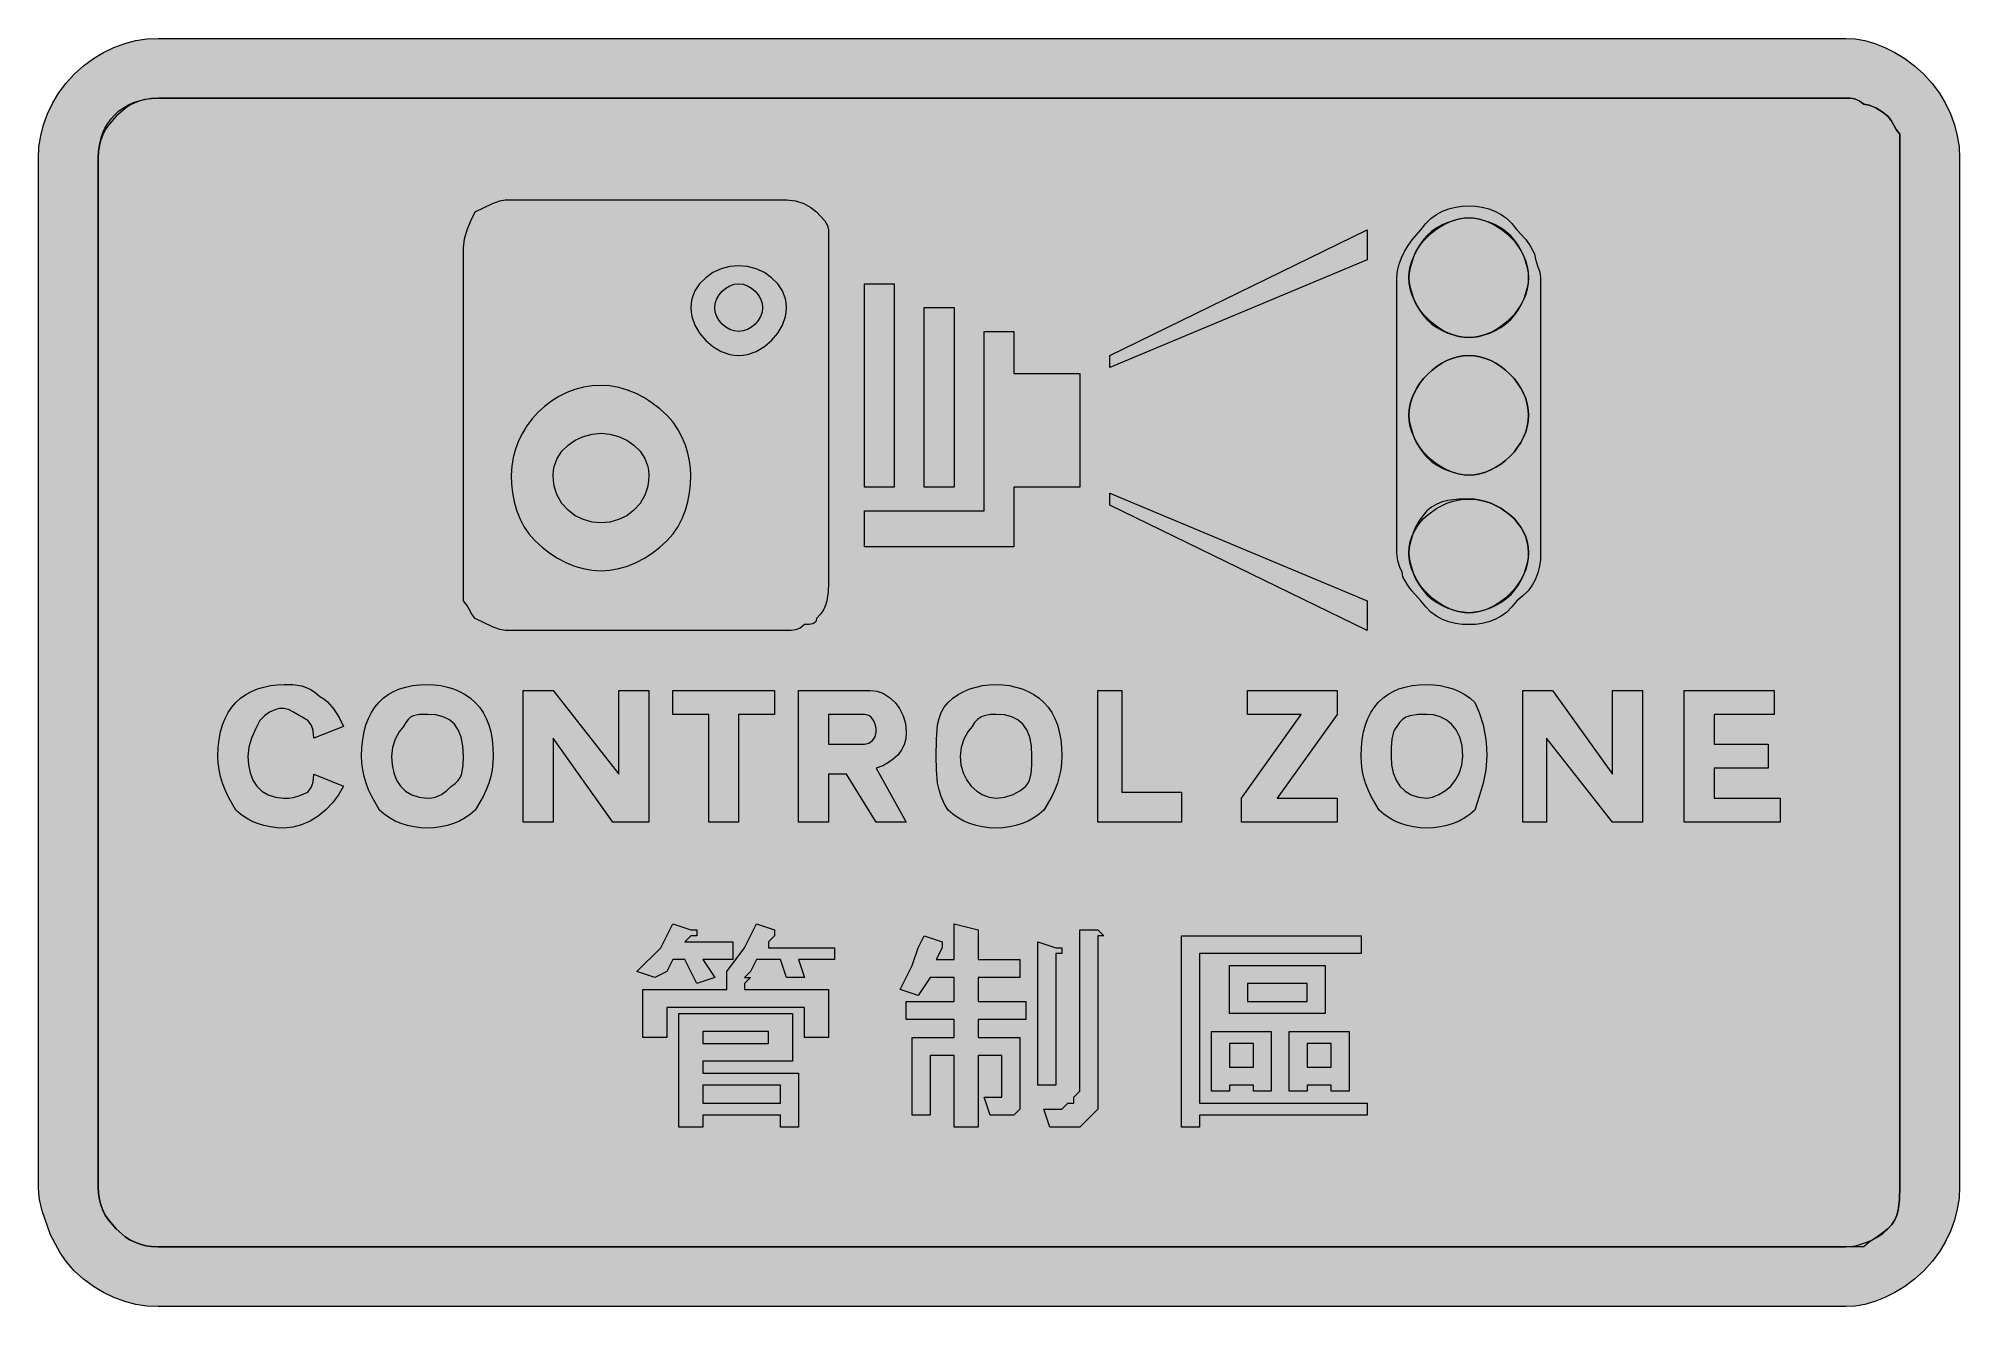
# Model space of a CAD drawing. Header units: metres. Extents: x 90 to 475, y 8 to 262.
import ezdxf

# ---------------------------------------------------------------- set-up
doc = ezdxf.new("R2010")
doc.units = ezdxf.units.M
for name, color, linetype, true_color in [('FILL_BLACK_000000', 7, 'Continuous', 0x000000), ('FILL_LIME_00FF00', 7, 'Continuous', 0x00ff00), ('FILL_RED_FF0000', 7, 'Continuous', 0xff0000), ('FILL_WHITE_FFFFFF', 7, 'Continuous', 0xffffff), ('FILL_YELLOW_FFFF00', 7, 'Continuous', 0xffff00)]:
    doc.layers.add(name, color=color, linetype=linetype, true_color=true_color)

msp = doc.modelspace()

# ---------------------------------------------------------------- hatches: boundary and pattern name
at = {"layer": 'FILL_BLACK_000000', "true_color": 0x000000}
h = msp.add_hatch(color=7, dxfattribs=at)
h.dxf.hatch_style = 1
h.paths.add_polyline_path([(245.16, 228.4), (246.27, 227.52), (247.92, 225.72), (248.46, 224.82), (248.67, 223.92), (248.67, 220.32), (248.67, 153.12), (248.63, 151.32), (248.37, 149.52), (248.08, 148.62), (247.66, 147.72), (247.06, 146.82), (246.27, 145.92), (246.22, 145.52), (246.06, 145.23), (245.52, 144.87), (244.75, 144.74), (243.87, 144.72), (242.97, 144.03), (242.07, 143.67), (241.17, 143.54), (240.27, 143.52), (183.87, 143.52), (182.76, 143.73), (181.32, 144.27), (177.87, 145.92), (177.16, 146.82), (176.67, 147.72), (176.18, 148.62), (175.47, 149.52), (175.47, 153.12), (175.47, 220.32), (175.68, 222.12), (176.22, 223.92), (176.99, 225.72), (177.87, 227.52), (181.32, 229.17), (182.76, 229.71), (183.87, 229.92), (240.27, 229.92), (242.05, 229.71), (243.72, 229.17), (245.16, 228.4)])
h.paths.add_polyline_path([(239.45, 211.66), (238.5, 213.09), (237.27, 214.32), (235.82, 215.33), (234.2, 216.08), (232.46, 216.56), (230.67, 216.72), (228.88, 216.56), (227.15, 216.08), (225.52, 215.33), (224.07, 214.32), (222.84, 213.09), (221.9, 211.66), (221.29, 210.06), (221.13, 209.21), (221.07, 208.32), (221.13, 207.42), (221.29, 206.53), (221.9, 204.79), (222.84, 203.17), (224.07, 201.72), (225.52, 200.49), (227.15, 199.54), (228.88, 198.94), (229.77, 198.78), (230.67, 198.72), (231.57, 198.78), (232.46, 198.94), (234.2, 199.54), (235.82, 200.49), (237.27, 201.72), (238.5, 203.17), (239.45, 204.79), (240.05, 206.53), (240.21, 207.42), (240.27, 208.32), (240.21, 209.21), (240.05, 210.06), (239.45, 211.66)], flags=16)
h.paths.add_polyline_path([(220.83, 177.61), (220.5, 179.15), (220.02, 180.72), (219.37, 182.29), (218.54, 183.83), (217.51, 185.32), (216.27, 186.72), (214.87, 188.01), (213.36, 189.18), (211.78, 190.2), (210.12, 191.07), (208.41, 191.77), (206.65, 192.29), (204.87, 192.61), (203.07, 192.72), (201.29, 192.62), (199.54, 192.34), (197.84, 191.88), (196.21, 191.26), (194.64, 190.48), (193.16, 189.56), (191.76, 188.5), (190.47, 187.32), (189.29, 186.03), (188.23, 184.63), (187.31, 183.15), (186.53, 181.58), (185.91, 179.95), (185.45, 178.25), (185.17, 176.5), (185.07, 174.72), (185.13, 172.92), (185.31, 171.14), (185.64, 169.38), (186.12, 167.67), (186.77, 166.01), (187.6, 164.43), (188.63, 162.92), (189.87, 161.52), (191.27, 160.23), (192.78, 159.06), (194.36, 158.04), (196.02, 157.17), (197.73, 156.47), (199.49, 155.95), (201.27, 155.63), (203.07, 155.52), (204.87, 155.63), (206.65, 155.95), (208.41, 156.47), (210.12, 157.17), (211.78, 158.04), (213.36, 159.06), (214.87, 160.23), (216.27, 161.52), (217.51, 162.92), (218.54, 164.43), (219.37, 166.01), (220.02, 167.67), (220.5, 169.38), (220.83, 171.14), (221.01, 172.92), (221.07, 174.72), (221.01, 176.12), (220.83, 177.61)], flags=16)
h = msp.add_hatch(color=7, dxfattribs=at)
h.dxf.hatch_style = 1
h.paths.add_polyline_path([(364.17, 219.57), (364.9, 220.78), (365.71, 221.91), (367.47, 223.92), (368.42, 225.16), (369.48, 226.19), (370.61, 227.02), (371.82, 227.67), (373.08, 228.15), (374.39, 228.48), (375.72, 228.66), (377.07, 228.72), (378.42, 228.66), (379.75, 228.48), (381.06, 228.15), (382.32, 227.67), (383.53, 227.02), (384.66, 226.19), (385.72, 225.16), (386.67, 223.92), (388.47, 221.97), (389.37, 220.71), (390.27, 219.12), (390.46, 218.03), (390.87, 216.72), (391.28, 215.41), (391.47, 214.32), (391.47, 159.12), (391.41, 157.77), (391.23, 156.44), (390.9, 155.13), (390.42, 153.87), (389.77, 152.66), (388.94, 151.53), (387.91, 150.47), (386.67, 149.52), (385.72, 148.28), (384.66, 147.25), (383.53, 146.42), (382.32, 145.77), (381.06, 145.29), (379.75, 144.96), (378.42, 144.78), (377.07, 144.72), (375.72, 144.78), (374.39, 144.96), (373.08, 145.29), (371.82, 145.77), (370.61, 146.42), (369.48, 147.25), (368.42, 148.28), (367.47, 149.52), (365.67, 151.47), (364.77, 152.73), (363.87, 154.32), (363.68, 155.24), (363.27, 156.27), (362.86, 157.53), (362.67, 159.12), (362.67, 214.32), (362.78, 215.67), (363.08, 217), (363.56, 218.31), (364.17, 219.57)])
h.paths.add_polyline_path([(387.66, 219.64), (387.05, 220.73), (386.31, 221.77), (385.47, 222.72), (384.52, 223.56), (383.48, 224.29), (382.39, 224.91), (381.27, 225.42), (379.06, 226.09), (378.02, 226.26), (377.07, 226.32), (376.12, 226.26), (375.08, 226.09), (372.87, 225.42), (371.75, 224.91), (370.66, 224.29), (369.62, 223.56), (368.67, 222.72), (367.83, 221.77), (367.1, 220.73), (366.48, 219.64), (365.97, 218.52), (365.3, 216.31), (365.13, 215.27), (365.07, 214.32), (365.13, 213.37), (365.3, 212.33), (365.97, 210.12), (366.48, 209), (367.1, 207.91), (367.83, 206.87), (368.67, 205.92), (369.62, 205.08), (370.66, 204.34), (371.75, 203.73), (372.87, 203.22), (375.08, 202.54), (376.12, 202.38), (377.07, 202.32), (378.02, 202.38), (379.06, 202.54), (381.27, 203.22), (382.39, 203.73), (383.48, 204.34), (384.52, 205.08), (385.47, 205.92), (386.31, 206.87), (387.05, 207.91), (387.66, 209), (388.17, 210.12), (388.85, 212.33), (389.01, 213.37), (389.07, 214.32), (389.01, 215.27), (388.85, 216.31), (388.17, 218.52), (387.66, 219.64)], flags=16)
h.paths.add_polyline_path([(388.48, 190.06), (388.04, 191.13), (387.5, 192.16), (386.86, 193.15), (386.13, 194.09), (385.32, 194.97), (384.44, 195.78), (383.5, 196.51), (382.51, 197.15), (381.48, 197.69), (380.41, 198.13), (379.31, 198.45), (378.19, 198.65), (377.07, 198.72), (375.95, 198.65), (374.83, 198.45), (373.73, 198.13), (372.66, 197.69), (371.63, 197.15), (370.64, 196.51), (369.7, 195.78), (368.82, 194.97), (368.01, 194.09), (367.28, 193.15), (366.64, 192.16), (366.1, 191.13), (365.66, 190.06), (365.34, 188.96), (365.14, 187.84), (365.07, 186.72), (365.13, 185.77), (365.3, 184.73), (365.97, 182.52), (366.48, 181.4), (367.1, 180.31), (367.83, 179.27), (368.67, 178.32), (369.62, 177.48), (370.66, 176.74), (371.75, 176.13), (372.87, 175.62), (375.08, 174.94), (376.12, 174.78), (377.07, 174.72), (378.19, 174.79), (379.31, 174.99), (380.41, 175.31), (381.48, 175.75), (382.51, 176.29), (383.5, 176.93), (384.44, 177.66), (385.32, 178.47), (386.13, 179.35), (386.86, 180.29), (387.5, 181.28), (388.04, 182.31), (388.48, 183.38), (388.8, 184.48), (389, 185.6), (389.07, 186.72), (389, 187.84), (388.8, 188.96), (388.48, 190.06)], flags=16)
h.paths.add_polyline_path([(388.8, 161.31), (388.48, 162.34), (388.04, 163.34), (387.5, 164.28), (386.86, 165.17), (386.13, 166), (385.32, 166.77), (383.5, 168.08), (381.48, 169.08), (380.41, 169.44), (379.31, 169.7), (378.19, 169.86), (377.07, 169.92), (375.08, 169.88), (372.87, 169.62), (371.75, 169.33), (370.66, 168.91), (369.62, 168.31), (368.67, 167.52), (367.83, 166.57), (367.1, 165.53), (366.48, 164.44), (365.97, 163.32), (365.3, 161.11), (365.13, 160.07), (365.07, 159.12), (365.13, 158.17), (365.3, 157.13), (365.97, 154.92), (366.48, 153.8), (367.1, 152.71), (367.83, 151.67), (368.67, 150.72), (369.62, 149.88), (370.66, 149.14), (371.75, 148.53), (372.87, 148.02), (375.08, 147.34), (376.12, 147.18), (377.07, 147.12), (378.02, 147.18), (379.06, 147.34), (381.27, 148.02), (382.39, 148.53), (383.48, 149.14), (384.52, 149.88), (385.47, 150.72), (386.31, 151.67), (387.05, 152.71), (387.66, 153.8), (388.17, 154.92), (388.85, 157.13), (389.01, 158.17), (389.07, 159.12), (389, 160.23), (388.8, 161.31)], flags=16)
h = msp.add_hatch(color=7, dxfattribs=at)
h.dxf.hatch_style = 1
h.paths.add_polyline_path([(305.07, 196.32), (305.07, 198.72), (356.67, 223.92), (356.67, 217.92), (305.07, 196.32)])
h = msp.add_hatch(color=7, dxfattribs=at)
h.dxf.hatch_style = 1
h.paths.add_polyline_path([(235.36, 207.42), (235.06, 206.56), (234.58, 205.75), (233.97, 205.02), (233.24, 204.41), (232.43, 203.93), (231.57, 203.63), (230.67, 203.52), (229.77, 203.63), (228.91, 203.93), (228.1, 204.41), (227.37, 205.02), (226.76, 205.75), (226.28, 206.56), (225.98, 207.42), (225.87, 208.32), (225.98, 209.22), (226.28, 210.08), (226.76, 210.89), (227.37, 211.62), (228.1, 212.23), (228.91, 212.71), (229.77, 213.01), (230.67, 213.12), (231.57, 213.01), (232.43, 212.71), (233.24, 212.23), (233.97, 211.62), (234.58, 210.89), (235.06, 210.08), (235.36, 209.22), (235.47, 208.32), (235.36, 207.42)])
h = msp.add_hatch(color=7, dxfattribs=at)
h.dxf.hatch_style = 1
h.paths.add_polyline_path([(261.87, 172.32), (255.87, 172.32), (255.87, 213.12), (261.87, 213.12), (261.87, 172.32)])
h = msp.add_hatch(color=7, dxfattribs=at)
h.dxf.hatch_style = 1
h.paths.add_polyline_path([(273.87, 172.32), (267.87, 172.32), (267.87, 208.32), (273.87, 208.32), (273.87, 172.32)])
h = msp.add_hatch(color=7, dxfattribs=at)
h.dxf.hatch_style = 1
h.paths.add_polyline_path([(285.87, 203.52), (285.87, 195.12), (299.07, 195.12), (299.07, 172.32), (285.87, 172.32), (285.87, 160.32), (255.87, 160.32), (255.87, 167.52), (279.87, 167.52), (279.87, 203.52), (285.87, 203.52)])
h = msp.add_hatch(color=7, dxfattribs=at)
h.dxf.hatch_style = 1
h.paths.add_polyline_path([(212.61, 173.62), (212.45, 172.58), (212.2, 171.61), (211.85, 170.69), (210.9, 169.05), (209.67, 167.67), (208.22, 166.58), (206.6, 165.78), (204.86, 165.29), (203.07, 165.12), (201.28, 165.29), (199.55, 165.78), (197.92, 166.58), (196.47, 167.67), (195.24, 169.05), (194.3, 170.69), (193.94, 171.61), (193.69, 172.58), (193.53, 173.62), (193.47, 174.72), (193.53, 175.61), (193.69, 176.46), (194.3, 178.06), (195.24, 179.49), (196.47, 180.72), (197.92, 181.73), (199.55, 182.48), (201.28, 182.96), (203.07, 183.12), (204.86, 182.96), (206.6, 182.48), (208.22, 181.73), (209.67, 180.72), (210.9, 179.49), (211.85, 178.06), (212.45, 176.46), (212.61, 175.61), (212.67, 174.72), (212.61, 173.62)])
h = msp.add_hatch(color=7, dxfattribs=at)
h.dxf.hatch_style = 1
h.paths.add_polyline_path([(356.67, 143.52), (305.07, 168.72), (305.07, 171.12), (356.67, 149.52), (356.67, 143.52)])
h = msp.add_hatch(color=7, dxfattribs=at)
h.dxf.hatch_style = 1
h.paths.add_polyline_path([(150.46, 110.58), (149.26, 108.98), (147.88, 107.55), (146.37, 106.32), (144.74, 105.31), (143.03, 104.56), (141.27, 104.08), (139.47, 103.92), (138.12, 103.98), (136.79, 104.14), (135.48, 104.43), (134.22, 104.82), (133.01, 105.33), (131.88, 105.94), (130.82, 106.68), (129.87, 107.52), (128.3, 110.22), (127.68, 111.57), (127.17, 112.92), (126.78, 114.27), (126.5, 115.62), (126.33, 116.97), (126.27, 118.32), (126.33, 120.06), (126.5, 121.69), (126.78, 123.21), (127.17, 124.62), (127.68, 125.91), (128.3, 127.09), (129.03, 128.16), (129.87, 129.12), (130.82, 129.96), (131.88, 130.69), (133.01, 131.31), (134.22, 131.82), (135.48, 132.21), (136.79, 132.49), (138.12, 132.66), (139.47, 132.72), (141.27, 132.68), (143.07, 132.42), (143.97, 132.13), (144.87, 131.71), (145.77, 131.11), (146.67, 130.32), (147.52, 129.82), (148.26, 129.21), (149.52, 127.77), (150.55, 126.1), (151.47, 124.32), (145.47, 121.92), (145.45, 122.82), (145.32, 123.72), (144.96, 124.62), (144.27, 125.52), (141.42, 127.17), (140.39, 127.71), (139.47, 127.92), (138.62, 127.87), (137.88, 127.71), (136.62, 127.17), (135.59, 126.4), (134.67, 125.52), (133.79, 123.72), (133.02, 121.92), (132.48, 120.12), (132.27, 118.32), (132.38, 116.58), (132.72, 114.98), (133.28, 113.55), (134.07, 112.32), (135.08, 111.31), (136.32, 110.56), (137.78, 110.08), (139.47, 109.92), (140.39, 109.94), (141.42, 110.07), (142.68, 110.43), (144.27, 111.12), (144.96, 112.02), (145.32, 112.92), (145.45, 113.82), (145.47, 114.72), (151.47, 112.32), (150.46, 110.58)])
h = msp.add_hatch(color=7, dxfattribs=at)
h.dxf.hatch_style = 1
h.paths.add_polyline_path([(170.95, 132.49), (172.26, 132.21), (173.52, 131.82), (174.73, 131.31), (175.86, 130.69), (176.92, 129.96), (177.87, 129.12), (178.71, 128.16), (179.45, 127.09), (180.06, 125.91), (180.57, 124.62), (180.96, 123.21), (181.25, 121.69), (181.41, 120.06), (181.47, 118.32), (181.41, 116.97), (181.25, 115.62), (180.96, 114.27), (180.57, 112.92), (180.06, 111.57), (179.45, 110.22), (177.87, 107.52), (176.92, 106.68), (175.86, 105.94), (174.73, 105.33), (173.52, 104.82), (172.26, 104.43), (170.95, 104.14), (169.62, 103.98), (168.27, 103.92), (166.92, 103.98), (165.59, 104.14), (164.28, 104.43), (163.02, 104.82), (161.81, 105.33), (160.68, 105.94), (159.62, 106.68), (158.67, 107.52), (157.1, 110.22), (156.48, 111.57), (155.97, 112.92), (155.58, 114.27), (155.3, 115.62), (155.13, 116.97), (155.07, 118.32), (155.13, 120.06), (155.29, 121.69), (155.57, 123.21), (155.95, 124.62), (156.44, 125.91), (157.03, 127.09), (157.73, 128.16), (158.52, 129.12), (159.41, 129.96), (160.4, 130.69), (161.49, 131.31), (162.66, 131.82), (163.93, 132.21), (165.29, 132.49), (166.74, 132.66), (168.27, 132.72), (169.62, 132.66), (170.95, 132.49)])
h.paths.add_polyline_path([(175.02, 122.16), (174.46, 123.61), (173.67, 124.77), (172.66, 125.64), (171.42, 126.25), (169.96, 126.61), (168.27, 126.72), (166.68, 126.68), (165.42, 126.42), (164.88, 126.13), (164.39, 125.71), (163.92, 125.11), (163.47, 124.32), (162.59, 123.21), (161.82, 121.77), (161.28, 120.1), (161.07, 118.32), (161.18, 116.58), (161.52, 114.98), (162.08, 113.55), (162.87, 112.32), (163.88, 111.31), (165.12, 110.56), (166.58, 110.08), (168.27, 109.92), (169.12, 109.97), (169.86, 110.13), (171.12, 110.67), (172.15, 111.44), (173.07, 112.32), (173.86, 112.82), (174.46, 113.43), (174.88, 114.11), (175.17, 114.87), (175.43, 116.54), (175.47, 118.32), (175.36, 120.4), (175.02, 122.16)], flags=16)
h = msp.add_hatch(color=7, dxfattribs=at)
h.dxf.hatch_style = 1
h.paths.add_polyline_path([(206.67, 131.52), (212.67, 131.52), (212.67, 105.12), (205.47, 105.12), (193.47, 121.92), (193.47, 105.12), (187.47, 105.12), (187.47, 131.52), (193.47, 131.52), (206.67, 114.72), (206.67, 131.52)])
h = msp.add_hatch(color=7, dxfattribs=at)
h.dxf.hatch_style = 1
h.paths.add_polyline_path([(230.67, 105.12), (224.67, 105.12), (224.67, 126.72), (217.47, 126.72), (217.47, 131.52), (237.87, 131.52), (237.87, 126.72), (230.67, 126.72), (230.67, 105.12)])
h = msp.add_hatch(color=7, dxfattribs=at)
h.dxf.hatch_style = 1
h.paths.add_polyline_path([(258.27, 105.12), (252.27, 114.72), (248.67, 114.72), (248.67, 105.12), (242.67, 105.12), (242.67, 131.52), (257.07, 131.52), (258.41, 131.36), (259.71, 130.88), (260.93, 130.13), (262.02, 129.12), (262.94, 127.89), (263.65, 126.46), (264.11, 124.86), (264.27, 123.12), (264.16, 121.83), (263.84, 120.64), (263.32, 119.58), (262.62, 118.62), (261.75, 117.78), (260.73, 117.04), (259.56, 116.43), (258.27, 115.92), (264.27, 105.12), (258.27, 105.12)])
h.paths.add_polyline_path([(256.75, 120.93), (257.52, 121.47), (258.06, 122.24), (258.27, 123.12), (258.22, 123.96), (258.06, 124.69), (257.83, 125.31), (257.52, 125.82), (257.16, 126.21), (256.75, 126.49), (256.32, 126.66), (255.87, 126.72), (248.67, 126.72), (248.67, 120.72), (255.87, 120.72), (256.75, 120.93)], flags=16)
h = msp.add_hatch(color=7, dxfattribs=at)
h.dxf.hatch_style = 1
h.paths.add_polyline_path([(284.95, 132.49), (286.26, 132.21), (287.52, 131.82), (288.73, 131.31), (289.86, 130.69), (290.92, 129.96), (291.87, 129.12), (292.71, 128.16), (293.45, 127.09), (294.06, 125.91), (294.57, 124.62), (294.96, 123.21), (295.25, 121.69), (295.41, 120.06), (295.47, 118.32), (295.41, 116.97), (295.25, 115.62), (294.96, 114.27), (294.57, 112.92), (294.06, 111.57), (293.45, 110.22), (291.87, 107.52), (290.92, 106.68), (289.86, 105.94), (288.73, 105.33), (287.52, 104.82), (286.26, 104.43), (284.95, 104.14), (283.62, 103.98), (282.27, 103.92), (280.92, 103.98), (279.59, 104.14), (278.28, 104.43), (277.02, 104.82), (275.81, 105.33), (274.68, 105.94), (273.62, 106.68), (272.67, 107.52), (271.88, 108.87), (271.28, 110.22), (270.86, 111.57), (270.57, 112.92), (270.31, 115.62), (270.27, 118.32), (270.31, 121.69), (270.57, 124.62), (270.86, 125.91), (271.28, 127.09), (271.88, 128.16), (272.67, 129.12), (273.62, 129.96), (274.68, 130.69), (275.81, 131.31), (277.02, 131.82), (278.28, 132.21), (279.59, 132.49), (280.92, 132.66), (282.27, 132.72), (283.62, 132.66), (284.95, 132.49)])
h.paths.add_polyline_path([(289.02, 122.16), (288.46, 123.61), (287.67, 124.77), (286.66, 125.64), (285.42, 126.25), (283.96, 126.61), (282.27, 126.72), (281.18, 126.68), (279.87, 126.42), (279.2, 126.13), (278.56, 125.71), (277.97, 125.11), (277.47, 124.32), (276.59, 123.21), (275.82, 121.77), (275.28, 120.1), (275.07, 118.32), (275.23, 116.58), (275.69, 114.98), (276.4, 113.55), (277.32, 112.32), (278.41, 111.31), (279.63, 110.56), (280.93, 110.08), (282.27, 109.92), (284.05, 110.13), (285.72, 110.67), (287.16, 111.44), (288.27, 112.32), (288.67, 112.82), (288.96, 113.43), (289.32, 114.87), (289.45, 116.54), (289.47, 118.32), (289.36, 120.4), (289.02, 122.16)], flags=16)
h = msp.add_hatch(color=7, dxfattribs=at)
h.dxf.hatch_style = 1
h.paths.add_polyline_path([(307.47, 111.12), (319.47, 111.12), (319.47, 105.12), (302.67, 105.12), (302.67, 131.52), (307.47, 131.52), (307.47, 111.12)])
h = msp.add_hatch(color=7, dxfattribs=at)
h.dxf.hatch_style = 1
h.paths.add_polyline_path([(332.67, 126.72), (332.67, 131.52), (350.67, 131.52), (350.67, 126.72), (338.67, 109.92), (350.67, 109.92), (350.67, 105.12), (331.47, 105.12), (331.47, 109.92), (343.47, 126.72), (332.67, 126.72)])
h = msp.add_hatch(color=7, dxfattribs=at)
h.dxf.hatch_style = 1
h.paths.add_polyline_path([(371.35, 132.49), (372.66, 132.21), (373.92, 131.82), (375.13, 131.31), (376.26, 130.69), (377.32, 129.96), (378.27, 129.12), (379.15, 127.09), (379.92, 124.62), (380.46, 121.69), (380.62, 120.06), (380.67, 118.32), (380.46, 115.62), (379.92, 112.92), (379.15, 110.22), (378.27, 107.52), (377.32, 106.68), (376.26, 105.94), (375.13, 105.33), (373.92, 104.82), (372.66, 104.43), (371.35, 104.14), (370.02, 103.98), (368.67, 103.92), (367.32, 103.98), (365.99, 104.14), (364.68, 104.43), (363.42, 104.82), (362.21, 105.33), (361.08, 105.94), (360.02, 106.68), (359.07, 107.52), (357.5, 110.22), (356.88, 111.57), (356.37, 112.92), (355.98, 114.27), (355.7, 115.62), (355.53, 116.97), (355.47, 118.32), (355.53, 120.06), (355.69, 121.69), (355.97, 123.21), (356.35, 124.62), (356.84, 125.91), (357.43, 127.09), (358.13, 128.16), (358.92, 129.12), (359.81, 129.96), (360.8, 130.69), (361.89, 131.31), (363.06, 131.82), (364.33, 132.21), (365.69, 132.49), (367.14, 132.66), (368.67, 132.72), (370.02, 132.66), (371.35, 132.49)])
h.paths.add_polyline_path([(375.25, 122.16), (374.54, 123.61), (373.62, 124.77), (372.53, 125.64), (371.31, 126.25), (370.01, 126.61), (368.67, 126.72), (366.89, 126.68), (365.22, 126.42), (364.46, 126.13), (363.78, 125.71), (363.17, 125.11), (362.67, 124.32), (362.27, 123.82), (361.98, 123.21), (361.62, 121.77), (361.49, 120.1), (361.47, 118.32), (361.58, 116.58), (361.92, 114.98), (362.48, 113.55), (363.27, 112.32), (364.28, 111.31), (365.52, 110.56), (366.98, 110.08), (368.67, 109.92), (369.76, 110.13), (371.07, 110.67), (372.38, 111.44), (373.47, 112.32), (374.35, 113.43), (375.12, 114.87), (375.66, 116.54), (375.87, 118.32), (375.71, 120.4), (375.25, 122.16)], flags=16)
h = msp.add_hatch(color=7, dxfattribs=at)
h.dxf.hatch_style = 1
h.paths.add_polyline_path([(405.87, 131.52), (411.87, 131.52), (411.87, 105.12), (405.87, 105.12), (392.67, 121.92), (392.67, 105.12), (387.87, 105.12), (387.87, 131.52), (393.87, 131.52), (405.87, 114.72), (405.87, 131.52)])
h = msp.add_hatch(color=7, dxfattribs=at)
h.dxf.hatch_style = 1
h.paths.add_polyline_path([(426.27, 109.92), (439.47, 109.92), (439.47, 105.12), (420.27, 105.12), (420.27, 131.52), (438.27, 131.52), (438.27, 126.72), (426.27, 126.72), (426.27, 120.72), (437.07, 120.72), (437.07, 115.92), (426.27, 115.92), (426.27, 109.92)])
h = msp.add_hatch(color=7, dxfattribs=at)
h.dxf.hatch_style = 1
h.paths.add_polyline_path([(215.07, 79.92), (217.47, 84.72), (221.07, 83.52), (222.27, 83.52), (222.27, 82.32), (221.07, 82.32), (219.87, 81.12), (229.47, 81.12), (229.47, 77.52), (223.47, 77.52), (225.87, 73.92), (222.27, 72.72), (219.87, 77.52), (217.47, 77.52), (216.27, 75.12), (213.87, 73.92), (210.27, 75.12), (215.07, 79.92)])
h = msp.add_hatch(color=7, dxfattribs=at)
h.dxf.hatch_style = 1
h.paths.add_polyline_path([(234.27, 84.72), (237.87, 83.52), (237.87, 82.32), (236.67, 81.12), (236.67, 79.92), (249.87, 79.92), (249.87, 77.52), (242.67, 77.52), (243.87, 73.92), (240.27, 73.92), (239.07, 77.52), (234.27, 77.52), (233.07, 75.12), (231.87, 73.92), (233.07, 73.92), (231.87, 72.72), (231.87, 71.52), (248.67, 71.52), (248.67, 61.92), (243.87, 61.92), (243.87, 67.92), (216.27, 67.92), (216.27, 61.92), (211.47, 61.92), (211.47, 71.52), (228.27, 71.52), (228.27, 75.12), (231.87, 79.92), (234.27, 84.72)])
h = msp.add_hatch(color=7, dxfattribs=at)
h.dxf.hatch_style = 1
h.paths.add_polyline_path([(264.27, 73.92), (265.47, 76.32), (266.67, 79.92), (267.87, 82.32), (271.47, 81.12), (271.47, 79.92), (270.27, 77.52), (273.87, 77.52), (273.87, 84.72), (278.67, 83.52), (278.67, 82.32), (278.67, 77.52), (287.07, 77.52), (287.07, 73.92), (278.67, 73.92), (278.67, 69.12), (288.27, 69.12), (288.27, 65.52), (278.67, 65.52), (278.67, 61.92), (287.07, 61.92), (287.07, 51.12), (287.07, 48.72), (287.07, 47.52), (285.87, 46.32), (284.67, 46.32), (281.07, 46.32), (279.87, 49.92), (282.27, 49.92), (283.47, 49.92), (283.47, 52.32), (283.47, 58.32), (278.67, 58.32), (278.67, 43.92), (273.87, 43.92), (273.87, 58.32), (269.07, 58.32), (269.07, 46.32), (265.47, 46.32), (265.47, 61.92), (273.87, 61.92), (273.87, 65.52), (264.27, 65.52), (264.27, 69.12), (273.87, 69.12), (273.87, 73.92), (269.07, 73.92), (266.67, 70.32), (263.07, 71.52), (264.27, 73.92)])
h = msp.add_hatch(color=7, dxfattribs=at)
h.dxf.hatch_style = 1
h.paths.add_polyline_path([(294.27, 79.92), (295.47, 79.92), (295.47, 78.72), (294.27, 78.72), (294.27, 52.32), (290.67, 52.32), (290.67, 81.12), (294.27, 79.92)])
h = msp.add_hatch(color=7, dxfattribs=at)
h.dxf.hatch_style = 1
h.paths.add_polyline_path([(301.47, 83.52), (302.67, 83.52), (303.87, 82.32), (302.67, 82.32), (302.67, 81.12), (302.67, 49.92), (302.67, 47.52), (301.47, 46.32), (300.27, 45.12), (299.07, 43.92), (293.07, 43.92), (291.87, 47.52), (295.47, 47.52), (296.67, 48.72), (297.87, 48.72), (297.87, 49.92), (299.07, 51.12), (299.07, 83.52), (301.47, 83.52)])
h = msp.add_hatch(color=7, dxfattribs=at)
h.dxf.hatch_style = 1
h.paths.add_polyline_path([(355.47, 82.32), (355.47, 78.72), (323.07, 78.72), (323.07, 48.72), (356.67, 48.72), (356.67, 46.32), (323.07, 46.32), (323.07, 43.92), (319.47, 43.92), (319.47, 82.32), (355.47, 82.32)])
h = msp.add_hatch(color=7, dxfattribs=at)
h.dxf.hatch_style = 1
h.paths.add_polyline_path([(348.27, 66.72), (329.07, 66.72), (329.07, 76.32), (348.27, 76.32), (348.27, 66.72)])
h.paths.add_polyline_path([(344.67, 72.72), (332.67, 72.72), (332.67, 69.12), (344.67, 69.12), (344.67, 72.72)], flags=16)
h = msp.add_hatch(color=7, dxfattribs=at)
h.dxf.hatch_style = 1
h.paths.add_polyline_path([(223.47, 57.12), (223.47, 54.72), (242.67, 54.72), (242.67, 43.92), (239.07, 43.92), (239.07, 46.32), (223.47, 46.32), (223.47, 43.92), (218.67, 43.92), (218.67, 66.72), (241.47, 66.72), (241.47, 57.12), (223.47, 57.12)])
h.paths.add_polyline_path([(223.47, 63.12), (223.47, 60.72), (236.67, 60.72), (236.67, 63.12), (223.47, 63.12)], flags=16)
h.paths.add_polyline_path([(239.07, 52.32), (223.47, 52.32), (223.47, 48.72), (239.07, 48.72), (239.07, 52.32)], flags=16)
h = msp.add_hatch(color=7, dxfattribs=at)
h.dxf.hatch_style = 1
h.paths.add_polyline_path([(337.47, 51.12), (333.87, 51.12), (333.87, 52.32), (329.07, 52.32), (329.07, 51.12), (325.47, 51.12), (325.47, 63.12), (337.47, 63.12), (337.47, 51.12)])
h.paths.add_polyline_path([(333.87, 60.72), (329.07, 60.72), (329.07, 55.92), (333.87, 55.92), (333.87, 60.72)], flags=16)
h = msp.add_hatch(color=7, dxfattribs=at)
h.dxf.hatch_style = 1
h.paths.add_polyline_path([(353.07, 51.12), (349.47, 51.12), (349.47, 52.32), (344.67, 52.32), (344.67, 51.12), (341.07, 51.12), (341.07, 63.12), (353.07, 63.12), (353.07, 51.12)])
h.paths.add_polyline_path([(349.47, 60.72), (344.67, 60.72), (344.67, 55.92), (349.47, 55.92), (349.47, 60.72)], flags=16)
at = {"layer": 'FILL_LIME_00FF00', "true_color": 0x00ff00}
h = msp.add_hatch(color=7, dxfattribs=at)
h.dxf.hatch_style = 1
h.paths.add_polyline_path([(389, 158), (388.8, 156.88), (388.48, 155.78), (388.04, 154.71), (387.5, 153.68), (386.86, 152.69), (386.13, 151.75), (385.32, 150.87), (384.44, 150.06), (383.5, 149.33), (382.51, 148.69), (381.48, 148.15), (380.41, 147.71), (379.31, 147.39), (378.19, 147.19), (377.07, 147.12), (375.95, 147.19), (374.83, 147.39), (373.73, 147.71), (372.66, 148.15), (371.63, 148.69), (370.64, 149.33), (369.7, 150.06), (368.82, 150.87), (368.01, 151.75), (367.28, 152.69), (366.64, 153.68), (366.1, 154.71), (365.66, 155.78), (365.34, 156.88), (365.14, 158), (365.07, 159.12), (365.14, 160.23), (365.34, 161.31), (365.66, 162.34), (366.1, 163.34), (366.64, 164.28), (367.28, 165.17), (368.01, 166), (368.82, 166.77), (370.64, 168.08), (372.66, 169.08), (373.73, 169.44), (374.83, 169.7), (375.95, 169.86), (377.07, 169.92), (378.19, 169.86), (379.31, 169.7), (380.41, 169.44), (381.48, 169.08), (383.5, 168.08), (385.32, 166.77), (386.13, 166), (386.86, 165.17), (387.5, 164.28), (388.04, 163.34), (388.48, 162.34), (388.8, 161.31), (389, 160.23), (389.07, 159.12), (389, 158)])
at = {"layer": 'FILL_RED_FF0000', "true_color": 0xff0000}
h = msp.add_hatch(color=7, dxfattribs=at)
h.dxf.hatch_style = 1
h.paths.add_polyline_path([(456.46, 261.87), (458.45, 261.31), (460.47, 260.52), (462.49, 259.51), (464.48, 258.27), (466.42, 256.81), (468.27, 255.12), (469.96, 253.27), (471.42, 251.31), (472.66, 249.28), (473.67, 247.17), (474.46, 245.01), (475.02, 242.8), (475.36, 240.57), (475.47, 238.32), (475.47, 31.92), (475.36, 29.67), (475.02, 27.44), (474.46, 25.23), (473.67, 23.07), (472.66, 20.96), (471.42, 18.93), (469.96, 16.97), (468.27, 15.12), (466.42, 13.43), (464.48, 11.97), (462.49, 10.73), (460.47, 9.72), (458.45, 8.93), (456.46, 8.37), (454.52, 8.03), (452.67, 7.92), (114.27, 7.92), (112.02, 8.03), (109.79, 8.37), (107.58, 8.93), (105.42, 9.72), (103.31, 10.73), (101.28, 11.97), (99.32, 13.43), (97.47, 15.12), (95.88, 16.92), (94.62, 18.72), (92.67, 22.32), (91.02, 27.12), (90.48, 29.41), (90.32, 30.62), (90.27, 31.92), (90.27, 238.32), (90.38, 240.57), (90.72, 242.8), (91.28, 245.01), (92.07, 247.17), (93.08, 249.28), (94.32, 251.31), (95.78, 253.27), (97.47, 255.12), (99.32, 256.81), (101.28, 258.27), (103.31, 259.51), (105.42, 260.52), (107.58, 261.31), (109.79, 261.87), (112.02, 262.21), (114.27, 262.32), (452.67, 262.32), (454.52, 262.21), (456.46, 261.87)])
h.paths.add_polyline_path([(111.78, 250.09), (110.66, 249.81), (109.62, 249.42), (108.63, 248.91), (107.69, 248.29), (105.87, 246.72), (104.3, 244.9), (103.68, 243.96), (103.17, 242.97), (102.78, 241.93), (102.5, 240.81), (102.33, 239.62), (102.27, 238.32), (102.27, 31.92), (102.33, 30.62), (102.5, 29.43), (102.78, 28.31), (103.17, 27.27), (103.68, 26.28), (104.3, 25.34), (105.87, 23.52), (107.69, 21.94), (108.63, 21.33), (109.62, 20.82), (110.66, 20.43), (111.78, 20.14), (112.97, 19.98), (114.27, 19.92), (452.67, 19.92), (453.62, 19.98), (454.66, 20.14), (456.87, 20.82), (457.99, 21.33), (459.08, 21.94), (460.12, 22.68), (461.07, 23.52), (461.86, 24.42), (462.46, 25.34), (462.88, 26.28), (463.17, 27.27), (463.43, 29.43), (463.47, 31.92), (463.47, 238.32), (463.47, 243.12), (462.76, 244.02), (462.27, 244.92), (461.78, 245.82), (461.07, 246.72), (459.98, 247.6), (458.67, 248.37), (457.36, 248.91), (456.27, 249.12), (455.37, 249.81), (454.47, 250.17), (453.57, 250.3), (452.67, 250.32), (114.27, 250.32), (112.97, 250.26), (111.78, 250.09)], flags=16)
h = msp.add_hatch(color=7, dxfattribs=at)
h.dxf.hatch_style = 1
h.paths.add_polyline_path([(389, 213.2), (388.8, 212.08), (388.48, 210.98), (388.04, 209.91), (387.5, 208.88), (386.86, 207.89), (386.13, 206.95), (385.32, 206.07), (384.44, 205.26), (383.5, 204.53), (382.51, 203.89), (381.48, 203.35), (380.41, 202.91), (379.31, 202.59), (378.19, 202.39), (377.07, 202.32), (375.95, 202.39), (374.83, 202.59), (373.73, 202.91), (372.66, 203.35), (371.63, 203.89), (370.64, 204.53), (369.7, 205.26), (368.82, 206.07), (368.01, 206.95), (367.28, 207.89), (366.64, 208.88), (366.1, 209.91), (365.66, 210.98), (365.34, 212.08), (365.14, 213.2), (365.07, 214.32), (365.14, 215.44), (365.34, 216.56), (365.66, 217.66), (366.1, 218.73), (366.64, 219.76), (367.28, 220.75), (368.01, 221.69), (368.82, 222.57), (369.7, 223.38), (370.64, 224.11), (371.63, 224.75), (372.66, 225.29), (373.73, 225.73), (374.83, 226.05), (375.95, 226.25), (377.07, 226.32), (378.19, 226.25), (379.31, 226.05), (380.41, 225.73), (381.48, 225.29), (382.51, 224.75), (383.5, 224.11), (384.44, 223.38), (385.32, 222.57), (386.13, 221.69), (386.86, 220.75), (387.5, 219.76), (388.04, 218.73), (388.48, 217.66), (388.8, 216.56), (389, 215.44), (389.07, 214.32), (389, 213.2)])
at = {"layer": 'FILL_WHITE_FFFFFF', "true_color": 0xffffff}
h = msp.add_hatch(color=7, dxfattribs=at)
h.dxf.hatch_style = 1
h.paths.add_polyline_path([(452.67, 250.32), (453.57, 250.3), (454.47, 250.17), (455.37, 249.81), (456.27, 249.12), (457.36, 248.91), (458.67, 248.37), (459.98, 247.6), (461.07, 246.72), (461.78, 245.82), (462.27, 244.92), (462.76, 244.02), (463.47, 243.12), (463.47, 238.32), (463.47, 31.92), (463.43, 29.43), (463.17, 27.27), (462.88, 26.28), (462.46, 25.34), (461.86, 24.42), (461.07, 23.52), (459.98, 22.62), (458.67, 21.72), (457.36, 20.82), (456.27, 19.92), (452.67, 19.92), (114.27, 19.92), (112.97, 19.98), (111.78, 20.14), (110.66, 20.43), (109.62, 20.82), (108.63, 21.33), (107.69, 21.94), (105.87, 23.52), (104.3, 25.34), (103.68, 26.28), (103.17, 27.27), (102.78, 28.31), (102.5, 29.43), (102.33, 30.62), (102.27, 31.92), (102.27, 238.32), (102.33, 239.64), (102.49, 240.9), (102.76, 242.1), (103.13, 243.23), (103.6, 244.29), (104.17, 245.28), (104.83, 246.19), (105.57, 247.02), (106.4, 247.76), (107.31, 248.42), (108.3, 248.99), (109.36, 249.46), (110.49, 249.83), (111.69, 250.1), (112.95, 250.26), (114.27, 250.32), (452.67, 250.32)])
at = {"layer": 'FILL_YELLOW_FFFF00', "true_color": 0xffff00}
h = msp.add_hatch(color=7, dxfattribs=at)
h.dxf.hatch_style = 1
h.paths.add_polyline_path([(389, 185.6), (388.8, 184.48), (388.48, 183.38), (388.04, 182.31), (387.5, 181.28), (386.86, 180.29), (386.13, 179.35), (385.32, 178.47), (384.44, 177.66), (383.5, 176.93), (382.51, 176.29), (381.48, 175.75), (380.41, 175.31), (379.31, 174.99), (378.19, 174.79), (377.07, 174.72), (375.95, 174.79), (374.83, 174.99), (373.73, 175.31), (372.66, 175.75), (371.63, 176.29), (370.64, 176.93), (369.7, 177.66), (368.82, 178.47), (368.01, 179.35), (367.28, 180.29), (366.64, 181.28), (366.1, 182.31), (365.66, 183.38), (365.34, 184.48), (365.14, 185.6), (365.07, 186.72), (365.14, 187.84), (365.34, 188.96), (365.66, 190.06), (366.1, 191.13), (366.64, 192.16), (367.28, 193.15), (368.01, 194.09), (368.82, 194.97), (369.7, 195.78), (370.64, 196.51), (371.63, 197.15), (372.66, 197.69), (373.73, 198.13), (374.83, 198.45), (375.95, 198.65), (377.07, 198.72), (378.19, 198.65), (379.31, 198.45), (380.41, 198.13), (381.48, 197.69), (382.51, 197.15), (383.5, 196.51), (384.44, 195.78), (385.32, 194.97), (386.13, 194.09), (386.86, 193.15), (387.5, 192.16), (388.04, 191.13), (388.48, 190.06), (388.8, 188.96), (389, 187.84), (389.07, 186.72), (389, 185.6)])

# ---------------------------------------------------------------- linework, layer by layer
at = {"layer": 'FILL_BLACK_000000', "lineweight": 0, "true_color": 0x000000}
for points in [[(245.16, 228.4), (246.27, 227.52), (247.92, 225.72), (248.46, 224.82), (248.67, 223.92), (248.67, 220.32), (248.67, 153.12), (248.63, 151.32), (248.37, 149.52), (248.08, 148.62), (247.66, 147.72), (247.06, 146.82), (246.27, 145.92), (246.22, 145.52), (246.06, 145.23), (245.52, 144.87), (244.75, 144.74), (243.87, 144.72), (242.97, 144.03), (242.07, 143.67), (241.17, 143.54), (240.27, 143.52), (183.87, 143.52), (182.76, 143.73), (181.32, 144.27), (177.87, 145.92), (177.16, 146.82), (176.67, 147.72), (176.18, 148.62), (175.47, 149.52), (175.47, 153.12), (175.47, 220.32), (175.68, 222.12), (176.22, 223.92), (176.99, 225.72), (177.87, 227.52), (181.32, 229.17), (182.76, 229.71), (183.87, 229.92), (240.27, 229.92), (242.05, 229.71), (243.72, 229.17)], [(364.17, 219.57), (364.9, 220.78), (365.71, 221.91), (367.47, 223.92), (368.42, 225.16), (369.48, 226.19), (370.61, 227.02), (371.82, 227.67), (373.08, 228.15), (374.39, 228.48), (375.72, 228.66), (377.07, 228.72), (378.42, 228.66), (379.75, 228.48), (381.06, 228.15), (382.32, 227.67), (383.53, 227.02), (384.66, 226.19), (385.72, 225.16), (386.67, 223.92), (388.47, 221.97), (389.37, 220.71), (390.27, 219.12), (390.46, 218.03), (390.87, 216.72), (391.28, 215.41), (391.47, 214.32), (391.47, 159.12), (391.41, 157.77), (391.23, 156.44), (390.9, 155.13), (390.42, 153.87), (389.77, 152.66), (388.94, 151.53), (387.91, 150.47), (386.67, 149.52), (385.72, 148.28), (384.66, 147.25), (383.53, 146.42), (382.32, 145.77), (381.06, 145.29), (379.75, 144.96), (378.42, 144.78), (377.07, 144.72), (375.72, 144.78), (374.39, 144.96), (373.08, 145.29), (371.82, 145.77), (370.61, 146.42), (369.48, 147.25), (368.42, 148.28), (367.47, 149.52), (365.67, 151.47), (364.77, 152.73), (363.87, 154.32), (363.68, 155.24), (363.27, 156.27), (362.86, 157.53), (362.67, 159.12), (362.67, 214.32), (362.78, 215.67), (363.08, 217), (363.56, 218.31)], [(305.07, 196.32), (305.07, 198.72), (356.67, 223.92), (356.67, 217.92)], [(387.66, 219.64), (387.05, 220.73), (386.31, 221.77), (385.47, 222.72), (384.52, 223.56), (383.48, 224.29), (382.39, 224.91), (381.27, 225.42), (379.06, 226.09), (378.02, 226.26), (377.07, 226.32), (376.12, 226.26), (375.08, 226.09), (372.87, 225.42), (371.75, 224.91), (370.66, 224.29), (369.62, 223.56), (368.67, 222.72), (367.83, 221.77), (367.1, 220.73), (366.48, 219.64), (365.97, 218.52), (365.3, 216.31), (365.13, 215.27), (365.07, 214.32), (365.13, 213.37), (365.3, 212.33), (365.97, 210.12), (366.48, 209), (367.1, 207.91), (367.83, 206.87), (368.67, 205.92), (369.62, 205.08), (370.66, 204.34), (371.75, 203.73), (372.87, 203.22), (375.08, 202.54), (376.12, 202.38), (377.07, 202.32), (378.02, 202.38), (379.06, 202.54), (381.27, 203.22), (382.39, 203.73), (383.48, 204.34), (384.52, 205.08), (385.47, 205.92), (386.31, 206.87), (387.05, 207.91), (387.66, 209), (388.17, 210.12), (388.85, 212.33), (389.01, 213.37), (389.07, 214.32), (389.01, 215.27), (388.85, 216.31), (388.17, 218.52)], [(239.45, 211.66), (238.5, 213.09), (237.27, 214.32), (235.82, 215.33), (234.2, 216.08), (232.46, 216.56), (230.67, 216.72), (228.88, 216.56), (227.15, 216.08), (225.52, 215.33), (224.07, 214.32), (222.84, 213.09), (221.9, 211.66), (221.29, 210.06), (221.13, 209.21), (221.07, 208.32), (221.13, 207.42), (221.29, 206.53), (221.9, 204.79), (222.84, 203.17), (224.07, 201.72), (225.52, 200.49), (227.15, 199.54), (228.88, 198.94), (229.77, 198.78), (230.67, 198.72), (231.57, 198.78), (232.46, 198.94), (234.2, 199.54), (235.82, 200.49), (237.27, 201.72), (238.5, 203.17), (239.45, 204.79), (240.05, 206.53), (240.21, 207.42), (240.27, 208.32), (240.21, 209.21), (240.05, 210.06)], [(235.36, 207.42), (235.06, 206.56), (234.58, 205.75), (233.97, 205.02), (233.24, 204.41), (232.43, 203.93), (231.57, 203.63), (230.67, 203.52), (229.77, 203.63), (228.91, 203.93), (228.1, 204.41), (227.37, 205.02), (226.76, 205.75), (226.28, 206.56), (225.98, 207.42), (225.87, 208.32), (225.98, 209.22), (226.28, 210.08), (226.76, 210.89), (227.37, 211.62), (228.1, 212.23), (228.91, 212.71), (229.77, 213.01), (230.67, 213.12), (231.57, 213.01), (232.43, 212.71), (233.24, 212.23), (233.97, 211.62), (234.58, 210.89), (235.06, 210.08), (235.36, 209.22), (235.47, 208.32)], [(261.87, 172.32), (255.87, 172.32), (255.87, 213.12), (261.87, 213.12)], [(273.87, 172.32), (267.87, 172.32), (267.87, 208.32), (273.87, 208.32)], [(285.87, 203.52), (285.87, 195.12), (299.07, 195.12), (299.07, 172.32), (285.87, 172.32), (285.87, 160.32), (255.87, 160.32), (255.87, 167.52), (279.87, 167.52), (279.87, 203.52)], [(388.48, 190.06), (388.04, 191.13), (387.5, 192.16), (386.86, 193.15), (386.13, 194.09), (385.32, 194.97), (384.44, 195.78), (383.5, 196.51), (382.51, 197.15), (381.48, 197.69), (380.41, 198.13), (379.31, 198.45), (378.19, 198.65), (377.07, 198.72), (375.95, 198.65), (374.83, 198.45), (373.73, 198.13), (372.66, 197.69), (371.63, 197.15), (370.64, 196.51), (369.7, 195.78), (368.82, 194.97), (368.01, 194.09), (367.28, 193.15), (366.64, 192.16), (366.1, 191.13), (365.66, 190.06), (365.34, 188.96), (365.14, 187.84), (365.07, 186.72), (365.13, 185.77), (365.3, 184.73), (365.97, 182.52), (366.48, 181.4), (367.1, 180.31), (367.83, 179.27), (368.67, 178.32), (369.62, 177.48), (370.66, 176.74), (371.75, 176.13), (372.87, 175.62), (375.08, 174.94), (376.12, 174.78), (377.07, 174.72), (378.19, 174.79), (379.31, 174.99), (380.41, 175.31), (381.48, 175.75), (382.51, 176.29), (383.5, 176.93), (384.44, 177.66), (385.32, 178.47), (386.13, 179.35), (386.86, 180.29), (387.5, 181.28), (388.04, 182.31), (388.48, 183.38), (388.8, 184.48), (389, 185.6), (389.07, 186.72), (389, 187.84), (388.8, 188.96)], [(220.83, 177.61), (220.5, 179.15), (220.02, 180.72), (219.37, 182.29), (218.54, 183.83), (217.51, 185.32), (216.27, 186.72), (214.87, 188.01), (213.36, 189.18), (211.78, 190.2), (210.12, 191.07), (208.41, 191.77), (206.65, 192.29), (204.87, 192.61), (203.07, 192.72), (201.29, 192.62), (199.54, 192.34), (197.84, 191.88), (196.21, 191.26), (194.64, 190.48), (193.16, 189.56), (191.76, 188.5), (190.47, 187.32), (189.29, 186.03), (188.23, 184.63), (187.31, 183.15), (186.53, 181.58), (185.91, 179.95), (185.45, 178.25), (185.17, 176.5), (185.07, 174.72), (185.13, 172.92), (185.31, 171.14), (185.64, 169.38), (186.12, 167.67), (186.77, 166.01), (187.6, 164.43), (188.63, 162.92), (189.87, 161.52), (191.27, 160.23), (192.78, 159.06), (194.36, 158.04), (196.02, 157.17), (197.73, 156.47), (199.49, 155.95), (201.27, 155.63), (203.07, 155.52), (204.87, 155.63), (206.65, 155.95), (208.41, 156.47), (210.12, 157.17), (211.78, 158.04), (213.36, 159.06), (214.87, 160.23), (216.27, 161.52), (217.51, 162.92), (218.54, 164.43), (219.37, 166.01), (220.02, 167.67), (220.5, 169.38), (220.83, 171.14), (221.01, 172.92), (221.07, 174.72), (221.01, 176.12)], [(212.61, 173.62), (212.45, 172.58), (212.2, 171.61), (211.85, 170.69), (210.9, 169.05), (209.67, 167.67), (208.22, 166.58), (206.6, 165.78), (204.86, 165.29), (203.07, 165.12), (201.28, 165.29), (199.55, 165.78), (197.92, 166.58), (196.47, 167.67), (195.24, 169.05), (194.3, 170.69), (193.94, 171.61), (193.69, 172.58), (193.53, 173.62), (193.47, 174.72), (193.53, 175.61), (193.69, 176.46), (194.3, 178.06), (195.24, 179.49), (196.47, 180.72), (197.92, 181.73), (199.55, 182.48), (201.28, 182.96), (203.07, 183.12), (204.86, 182.96), (206.6, 182.48), (208.22, 181.73), (209.67, 180.72), (210.9, 179.49), (211.85, 178.06), (212.45, 176.46), (212.61, 175.61), (212.67, 174.72)], [(356.67, 143.52), (305.07, 168.72), (305.07, 171.12), (356.67, 149.52)], [(388.8, 161.31), (388.48, 162.34), (388.04, 163.34), (387.5, 164.28), (386.86, 165.17), (386.13, 166), (385.32, 166.77), (383.5, 168.08), (381.48, 169.08), (380.41, 169.44), (379.31, 169.7), (378.19, 169.86), (377.07, 169.92), (375.08, 169.88), (372.87, 169.62), (371.75, 169.33), (370.66, 168.91), (369.62, 168.31), (368.67, 167.52), (367.83, 166.57), (367.1, 165.53), (366.48, 164.44), (365.97, 163.32), (365.3, 161.11), (365.13, 160.07), (365.07, 159.12), (365.13, 158.17), (365.3, 157.13), (365.97, 154.92), (366.48, 153.8), (367.1, 152.71), (367.83, 151.67), (368.67, 150.72), (369.62, 149.88), (370.66, 149.14), (371.75, 148.53), (372.87, 148.02), (375.08, 147.34), (376.12, 147.18), (377.07, 147.12), (378.02, 147.18), (379.06, 147.34), (381.27, 148.02), (382.39, 148.53), (383.48, 149.14), (384.52, 149.88), (385.47, 150.72), (386.31, 151.67), (387.05, 152.71), (387.66, 153.8), (388.17, 154.92), (388.85, 157.13), (389.01, 158.17), (389.07, 159.12), (389, 160.23)], [(150.46, 110.58), (149.26, 108.98), (147.88, 107.55), (146.37, 106.32), (144.74, 105.31), (143.03, 104.56), (141.27, 104.08), (139.47, 103.92), (138.12, 103.98), (136.79, 104.14), (135.48, 104.43), (134.22, 104.82), (133.01, 105.33), (131.88, 105.94), (130.82, 106.68), (129.87, 107.52), (128.3, 110.22), (127.68, 111.57), (127.17, 112.92), (126.78, 114.27), (126.5, 115.62), (126.33, 116.97), (126.27, 118.32), (126.33, 120.06), (126.5, 121.69), (126.78, 123.21), (127.17, 124.62), (127.68, 125.91), (128.3, 127.09), (129.03, 128.16), (129.87, 129.12), (130.82, 129.96), (131.88, 130.69), (133.01, 131.31), (134.22, 131.82), (135.48, 132.21), (136.79, 132.49), (138.12, 132.66), (139.47, 132.72), (141.27, 132.68), (143.07, 132.42), (143.97, 132.13), (144.87, 131.71), (145.77, 131.11), (146.67, 130.32), (147.52, 129.82), (148.26, 129.21), (149.52, 127.77), (150.55, 126.1), (151.47, 124.32), (145.47, 121.92), (145.45, 122.82), (145.32, 123.72), (144.96, 124.62), (144.27, 125.52), (141.42, 127.17), (140.39, 127.71), (139.47, 127.92), (138.62, 127.87), (137.88, 127.71), (136.62, 127.17), (135.59, 126.4), (134.67, 125.52), (133.79, 123.72), (133.02, 121.92), (132.48, 120.12), (132.27, 118.32), (132.38, 116.58), (132.72, 114.98), (133.28, 113.55), (134.07, 112.32), (135.08, 111.31), (136.32, 110.56), (137.78, 110.08), (139.47, 109.92), (140.39, 109.94), (141.42, 110.07), (142.68, 110.43), (144.27, 111.12), (144.96, 112.02), (145.32, 112.92), (145.45, 113.82), (145.47, 114.72), (151.47, 112.32)], [(170.95, 132.49), (172.26, 132.21), (173.52, 131.82), (174.73, 131.31), (175.86, 130.69), (176.92, 129.96), (177.87, 129.12), (178.71, 128.16), (179.45, 127.09), (180.06, 125.91), (180.57, 124.62), (180.96, 123.21), (181.25, 121.69), (181.41, 120.06), (181.47, 118.32), (181.41, 116.97), (181.25, 115.62), (180.96, 114.27), (180.57, 112.92), (180.06, 111.57), (179.45, 110.22), (177.87, 107.52), (176.92, 106.68), (175.86, 105.94), (174.73, 105.33), (173.52, 104.82), (172.26, 104.43), (170.95, 104.14), (169.62, 103.98), (168.27, 103.92), (166.92, 103.98), (165.59, 104.14), (164.28, 104.43), (163.02, 104.82), (161.81, 105.33), (160.68, 105.94), (159.62, 106.68), (158.67, 107.52), (157.1, 110.22), (156.48, 111.57), (155.97, 112.92), (155.58, 114.27), (155.3, 115.62), (155.13, 116.97), (155.07, 118.32), (155.13, 120.06), (155.29, 121.69), (155.57, 123.21), (155.95, 124.62), (156.44, 125.91), (157.03, 127.09), (157.73, 128.16), (158.52, 129.12), (159.41, 129.96), (160.4, 130.69), (161.49, 131.31), (162.66, 131.82), (163.93, 132.21), (165.29, 132.49), (166.74, 132.66), (168.27, 132.72), (169.62, 132.66)], [(206.67, 131.52), (212.67, 131.52), (212.67, 105.12), (205.47, 105.12), (193.47, 121.92), (193.47, 105.12), (187.47, 105.12), (187.47, 131.52), (193.47, 131.52), (206.67, 114.72)], [(230.67, 105.12), (224.67, 105.12), (224.67, 126.72), (217.47, 126.72), (217.47, 131.52), (237.87, 131.52), (237.87, 126.72), (230.67, 126.72)], [(258.27, 105.12), (252.27, 114.72), (248.67, 114.72), (248.67, 105.12), (242.67, 105.12), (242.67, 131.52), (257.07, 131.52), (258.41, 131.36), (259.71, 130.88), (260.93, 130.13), (262.02, 129.12), (262.94, 127.89), (263.65, 126.46), (264.11, 124.86), (264.27, 123.12), (264.16, 121.83), (263.84, 120.64), (263.32, 119.58), (262.62, 118.62), (261.75, 117.78), (260.73, 117.04), (259.56, 116.43), (258.27, 115.92), (264.27, 105.12)], [(284.95, 132.49), (286.26, 132.21), (287.52, 131.82), (288.73, 131.31), (289.86, 130.69), (290.92, 129.96), (291.87, 129.12), (292.71, 128.16), (293.45, 127.09), (294.06, 125.91), (294.57, 124.62), (294.96, 123.21), (295.25, 121.69), (295.41, 120.06), (295.47, 118.32), (295.41, 116.97), (295.25, 115.62), (294.96, 114.27), (294.57, 112.92), (294.06, 111.57), (293.45, 110.22), (291.87, 107.52), (290.92, 106.68), (289.86, 105.94), (288.73, 105.33), (287.52, 104.82), (286.26, 104.43), (284.95, 104.14), (283.62, 103.98), (282.27, 103.92), (280.92, 103.98), (279.59, 104.14), (278.28, 104.43), (277.02, 104.82), (275.81, 105.33), (274.68, 105.94), (273.62, 106.68), (272.67, 107.52), (271.88, 108.87), (271.28, 110.22), (270.86, 111.57), (270.57, 112.92), (270.31, 115.62), (270.27, 118.32), (270.31, 121.69), (270.57, 124.62), (270.86, 125.91), (271.28, 127.09), (271.88, 128.16), (272.67, 129.12), (273.62, 129.96), (274.68, 130.69), (275.81, 131.31), (277.02, 131.82), (278.28, 132.21), (279.59, 132.49), (280.92, 132.66), (282.27, 132.72), (283.62, 132.66)], [(307.47, 111.12), (319.47, 111.12), (319.47, 105.12), (302.67, 105.12), (302.67, 131.52), (307.47, 131.52)], [(332.67, 126.72), (332.67, 131.52), (350.67, 131.52), (350.67, 126.72), (338.67, 109.92), (350.67, 109.92), (350.67, 105.12), (331.47, 105.12), (331.47, 109.92), (343.47, 126.72)], [(371.35, 132.49), (372.66, 132.21), (373.92, 131.82), (375.13, 131.31), (376.26, 130.69), (377.32, 129.96), (378.27, 129.12), (379.15, 127.09), (379.92, 124.62), (380.46, 121.69), (380.62, 120.06), (380.67, 118.32), (380.46, 115.62), (379.92, 112.92), (379.15, 110.22), (378.27, 107.52), (377.32, 106.68), (376.26, 105.94), (375.13, 105.33), (373.92, 104.82), (372.66, 104.43), (371.35, 104.14), (370.02, 103.98), (368.67, 103.92), (367.32, 103.98), (365.99, 104.14), (364.68, 104.43), (363.42, 104.82), (362.21, 105.33), (361.08, 105.94), (360.02, 106.68), (359.07, 107.52), (357.5, 110.22), (356.88, 111.57), (356.37, 112.92), (355.98, 114.27), (355.7, 115.62), (355.53, 116.97), (355.47, 118.32), (355.53, 120.06), (355.69, 121.69), (355.97, 123.21), (356.35, 124.62), (356.84, 125.91), (357.43, 127.09), (358.13, 128.16), (358.92, 129.12), (359.81, 129.96), (360.8, 130.69), (361.89, 131.31), (363.06, 131.82), (364.33, 132.21), (365.69, 132.49), (367.14, 132.66), (368.67, 132.72), (370.02, 132.66)], [(405.87, 131.52), (411.87, 131.52), (411.87, 105.12), (405.87, 105.12), (392.67, 121.92), (392.67, 105.12), (387.87, 105.12), (387.87, 131.52), (393.87, 131.52), (405.87, 114.72)], [(426.27, 109.92), (439.47, 109.92), (439.47, 105.12), (420.27, 105.12), (420.27, 131.52), (438.27, 131.52), (438.27, 126.72), (426.27, 126.72), (426.27, 120.72), (437.07, 120.72), (437.07, 115.92), (426.27, 115.92)], [(175.02, 122.16), (174.46, 123.61), (173.67, 124.77), (172.66, 125.64), (171.42, 126.25), (169.96, 126.61), (168.27, 126.72), (166.68, 126.68), (165.42, 126.42), (164.88, 126.13), (164.39, 125.71), (163.92, 125.11), (163.47, 124.32), (162.59, 123.21), (161.82, 121.77), (161.28, 120.1), (161.07, 118.32), (161.18, 116.58), (161.52, 114.98), (162.08, 113.55), (162.87, 112.32), (163.88, 111.31), (165.12, 110.56), (166.58, 110.08), (168.27, 109.92), (169.12, 109.97), (169.86, 110.13), (171.12, 110.67), (172.15, 111.44), (173.07, 112.32), (173.86, 112.82), (174.46, 113.43), (174.88, 114.11), (175.17, 114.87), (175.43, 116.54), (175.47, 118.32), (175.36, 120.4)], [(256.75, 120.93), (257.52, 121.47), (258.06, 122.24), (258.27, 123.12), (258.22, 123.96), (258.06, 124.69), (257.83, 125.31), (257.52, 125.82), (257.16, 126.21), (256.75, 126.49), (256.32, 126.66), (255.87, 126.72), (248.67, 126.72), (248.67, 120.72), (255.87, 120.72)], [(289.02, 122.16), (288.46, 123.61), (287.67, 124.77), (286.66, 125.64), (285.42, 126.25), (283.96, 126.61), (282.27, 126.72), (281.18, 126.68), (279.87, 126.42), (279.2, 126.13), (278.56, 125.71), (277.97, 125.11), (277.47, 124.32), (276.59, 123.21), (275.82, 121.77), (275.28, 120.1), (275.07, 118.32), (275.23, 116.58), (275.69, 114.98), (276.4, 113.55), (277.32, 112.32), (278.41, 111.31), (279.63, 110.56), (280.93, 110.08), (282.27, 109.92), (284.05, 110.13), (285.72, 110.67), (287.16, 111.44), (288.27, 112.32), (288.67, 112.82), (288.96, 113.43), (289.32, 114.87), (289.45, 116.54), (289.47, 118.32), (289.36, 120.4)], [(375.25, 122.16), (374.54, 123.61), (373.62, 124.77), (372.53, 125.64), (371.31, 126.25), (370.01, 126.61), (368.67, 126.72), (366.89, 126.68), (365.22, 126.42), (364.46, 126.13), (363.78, 125.71), (363.17, 125.11), (362.67, 124.32), (362.27, 123.82), (361.98, 123.21), (361.62, 121.77), (361.49, 120.1), (361.47, 118.32), (361.58, 116.58), (361.92, 114.98), (362.48, 113.55), (363.27, 112.32), (364.28, 111.31), (365.52, 110.56), (366.98, 110.08), (368.67, 109.92), (369.76, 110.13), (371.07, 110.67), (372.38, 111.44), (373.47, 112.32), (374.35, 113.43), (375.12, 114.87), (375.66, 116.54), (375.87, 118.32), (375.71, 120.4)], [(215.07, 79.92), (217.47, 84.72), (221.07, 83.52), (222.27, 83.52), (222.27, 82.32), (221.07, 82.32), (219.87, 81.12), (229.47, 81.12), (229.47, 77.52), (223.47, 77.52), (225.87, 73.92), (222.27, 72.72), (219.87, 77.52), (217.47, 77.52), (216.27, 75.12), (213.87, 73.92), (210.27, 75.12)], [(234.27, 84.72), (237.87, 83.52), (237.87, 82.32), (236.67, 81.12), (236.67, 79.92), (249.87, 79.92), (249.87, 77.52), (242.67, 77.52), (243.87, 73.92), (240.27, 73.92), (239.07, 77.52), (234.27, 77.52), (233.07, 75.12), (231.87, 73.92), (233.07, 73.92), (231.87, 72.72), (231.87, 71.52), (248.67, 71.52), (248.67, 61.92), (243.87, 61.92), (243.87, 67.92), (216.27, 67.92), (216.27, 61.92), (211.47, 61.92), (211.47, 71.52), (228.27, 71.52), (228.27, 75.12), (231.87, 79.92)], [(264.27, 73.92), (265.47, 76.32), (266.67, 79.92), (267.87, 82.32), (271.47, 81.12), (271.47, 79.92), (270.27, 77.52), (273.87, 77.52), (273.87, 84.72), (278.67, 83.52), (278.67, 82.32), (278.67, 77.52), (287.07, 77.52), (287.07, 73.92), (278.67, 73.92), (278.67, 69.12), (288.27, 69.12), (288.27, 65.52), (278.67, 65.52), (278.67, 61.92), (287.07, 61.92), (287.07, 51.12), (287.07, 48.72), (287.07, 47.52), (285.87, 46.32), (284.67, 46.32), (281.07, 46.32), (279.87, 49.92), (282.27, 49.92), (283.47, 49.92), (283.47, 52.32), (283.47, 58.32), (278.67, 58.32), (278.67, 43.92), (273.87, 43.92), (273.87, 58.32), (269.07, 58.32), (269.07, 46.32), (265.47, 46.32), (265.47, 61.92), (273.87, 61.92), (273.87, 65.52), (264.27, 65.52), (264.27, 69.12), (273.87, 69.12), (273.87, 73.92), (269.07, 73.92), (266.67, 70.32), (263.07, 71.52)], [(294.27, 79.92), (295.47, 79.92), (295.47, 78.72), (294.27, 78.72), (294.27, 52.32), (290.67, 52.32), (290.67, 81.12)], [(301.47, 83.52), (302.67, 83.52), (303.87, 82.32), (302.67, 82.32), (302.67, 81.12), (302.67, 49.92), (302.67, 47.52), (301.47, 46.32), (300.27, 45.12), (299.07, 43.92), (293.07, 43.92), (291.87, 47.52), (295.47, 47.52), (296.67, 48.72), (297.87, 48.72), (297.87, 49.92), (299.07, 51.12), (299.07, 83.52)], [(355.47, 82.32), (355.47, 78.72), (323.07, 78.72), (323.07, 48.72), (356.67, 48.72), (356.67, 46.32), (323.07, 46.32), (323.07, 43.92), (319.47, 43.92), (319.47, 82.32)], [(348.27, 66.72), (329.07, 66.72), (329.07, 76.32), (348.27, 76.32)], [(344.67, 72.72), (332.67, 72.72), (332.67, 69.12), (344.67, 69.12)], [(223.47, 57.12), (223.47, 54.72), (242.67, 54.72), (242.67, 43.92), (239.07, 43.92), (239.07, 46.32), (223.47, 46.32), (223.47, 43.92), (218.67, 43.92), (218.67, 66.72), (241.47, 66.72), (241.47, 57.12)], [(223.47, 63.12), (223.47, 60.72), (236.67, 60.72), (236.67, 63.12)], [(337.47, 51.12), (333.87, 51.12), (333.87, 52.32), (329.07, 52.32), (329.07, 51.12), (325.47, 51.12), (325.47, 63.12), (337.47, 63.12)], [(353.07, 51.12), (349.47, 51.12), (349.47, 52.32), (344.67, 52.32), (344.67, 51.12), (341.07, 51.12), (341.07, 63.12), (353.07, 63.12)], [(333.87, 60.72), (329.07, 60.72), (329.07, 55.92), (333.87, 55.92)], [(349.47, 60.72), (344.67, 60.72), (344.67, 55.92), (349.47, 55.92)], [(239.07, 52.32), (223.47, 52.32), (223.47, 48.72), (239.07, 48.72)]]:
    msp.add_lwpolyline(points, close=True, dxfattribs=at)
at = {"layer": 'FILL_LIME_00FF00', "lineweight": 0, "true_color": 0x00ff00}
msp.add_lwpolyline([(389, 158), (388.8, 156.88), (388.48, 155.78), (388.04, 154.71), (387.5, 153.68), (386.86, 152.69), (386.13, 151.75), (385.32, 150.87), (384.44, 150.06), (383.5, 149.33), (382.51, 148.69), (381.48, 148.15), (380.41, 147.71), (379.31, 147.39), (378.19, 147.19), (377.07, 147.12), (375.95, 147.19), (374.83, 147.39), (373.73, 147.71), (372.66, 148.15), (371.63, 148.69), (370.64, 149.33), (369.7, 150.06), (368.82, 150.87), (368.01, 151.75), (367.28, 152.69), (366.64, 153.68), (366.1, 154.71), (365.66, 155.78), (365.34, 156.88), (365.14, 158), (365.07, 159.12), (365.14, 160.23), (365.34, 161.31), (365.66, 162.34), (366.1, 163.34), (366.64, 164.28), (367.28, 165.17), (368.01, 166), (368.82, 166.77), (370.64, 168.08), (372.66, 169.08), (373.73, 169.44), (374.83, 169.7), (375.95, 169.86), (377.07, 169.92), (378.19, 169.86), (379.31, 169.7), (380.41, 169.44), (381.48, 169.08), (383.5, 168.08), (385.32, 166.77), (386.13, 166), (386.86, 165.17), (387.5, 164.28), (388.04, 163.34), (388.48, 162.34), (388.8, 161.31), (389, 160.23), (389.07, 159.12)], close=True, dxfattribs=at)
at = {"layer": 'FILL_RED_FF0000', "lineweight": 0, "true_color": 0xff0000}
for points in [[(456.46, 261.87), (458.45, 261.31), (460.47, 260.52), (462.49, 259.51), (464.48, 258.27), (466.42, 256.81), (468.27, 255.12), (469.96, 253.27), (471.42, 251.31), (472.66, 249.28), (473.67, 247.17), (474.46, 245.01), (475.02, 242.8), (475.36, 240.57), (475.47, 238.32), (475.47, 31.92), (475.36, 29.67), (475.02, 27.44), (474.46, 25.23), (473.67, 23.07), (472.66, 20.96), (471.42, 18.93), (469.96, 16.97), (468.27, 15.12), (466.42, 13.43), (464.48, 11.97), (462.49, 10.73), (460.47, 9.72), (458.45, 8.93), (456.46, 8.37), (454.52, 8.03), (452.67, 7.92), (114.27, 7.92), (112.02, 8.03), (109.79, 8.37), (107.58, 8.93), (105.42, 9.72), (103.31, 10.73), (101.28, 11.97), (99.32, 13.43), (97.47, 15.12), (95.88, 16.92), (94.62, 18.72), (92.67, 22.32), (91.02, 27.12), (90.48, 29.41), (90.32, 30.62), (90.27, 31.92), (90.27, 238.32), (90.38, 240.57), (90.72, 242.8), (91.28, 245.01), (92.07, 247.17), (93.08, 249.28), (94.32, 251.31), (95.78, 253.27), (97.47, 255.12), (99.32, 256.81), (101.28, 258.27), (103.31, 259.51), (105.42, 260.52), (107.58, 261.31), (109.79, 261.87), (112.02, 262.21), (114.27, 262.32), (452.67, 262.32), (454.52, 262.21)], [(111.78, 250.09), (110.66, 249.81), (109.62, 249.42), (108.63, 248.91), (107.69, 248.29), (105.87, 246.72), (104.3, 244.9), (103.68, 243.96), (103.17, 242.97), (102.78, 241.93), (102.5, 240.81), (102.33, 239.62), (102.27, 238.32), (102.27, 31.92), (102.33, 30.62), (102.5, 29.43), (102.78, 28.31), (103.17, 27.27), (103.68, 26.28), (104.3, 25.34), (105.87, 23.52), (107.69, 21.94), (108.63, 21.33), (109.62, 20.82), (110.66, 20.43), (111.78, 20.14), (112.97, 19.98), (114.27, 19.92), (452.67, 19.92), (453.62, 19.98), (454.66, 20.14), (456.87, 20.82), (457.99, 21.33), (459.08, 21.94), (460.12, 22.68), (461.07, 23.52), (461.86, 24.42), (462.46, 25.34), (462.88, 26.28), (463.17, 27.27), (463.43, 29.43), (463.47, 31.92), (463.47, 238.32), (463.47, 243.12), (462.76, 244.02), (462.27, 244.92), (461.78, 245.82), (461.07, 246.72), (459.98, 247.6), (458.67, 248.37), (457.36, 248.91), (456.27, 249.12), (455.37, 249.81), (454.47, 250.17), (453.57, 250.3), (452.67, 250.32), (114.27, 250.32), (112.97, 250.26)], [(389, 213.2), (388.8, 212.08), (388.48, 210.98), (388.04, 209.91), (387.5, 208.88), (386.86, 207.89), (386.13, 206.95), (385.32, 206.07), (384.44, 205.26), (383.5, 204.53), (382.51, 203.89), (381.48, 203.35), (380.41, 202.91), (379.31, 202.59), (378.19, 202.39), (377.07, 202.32), (375.95, 202.39), (374.83, 202.59), (373.73, 202.91), (372.66, 203.35), (371.63, 203.89), (370.64, 204.53), (369.7, 205.26), (368.82, 206.07), (368.01, 206.95), (367.28, 207.89), (366.64, 208.88), (366.1, 209.91), (365.66, 210.98), (365.34, 212.08), (365.14, 213.2), (365.07, 214.32), (365.14, 215.44), (365.34, 216.56), (365.66, 217.66), (366.1, 218.73), (366.64, 219.76), (367.28, 220.75), (368.01, 221.69), (368.82, 222.57), (369.7, 223.38), (370.64, 224.11), (371.63, 224.75), (372.66, 225.29), (373.73, 225.73), (374.83, 226.05), (375.95, 226.25), (377.07, 226.32), (378.19, 226.25), (379.31, 226.05), (380.41, 225.73), (381.48, 225.29), (382.51, 224.75), (383.5, 224.11), (384.44, 223.38), (385.32, 222.57), (386.13, 221.69), (386.86, 220.75), (387.5, 219.76), (388.04, 218.73), (388.48, 217.66), (388.8, 216.56), (389, 215.44), (389.07, 214.32)]]:
    msp.add_lwpolyline(points, close=True, dxfattribs=at)
at = {"layer": 'FILL_WHITE_FFFFFF', "lineweight": 0, "true_color": 0xffffff}
msp.add_lwpolyline([(452.67, 250.32), (453.57, 250.3), (454.47, 250.17), (455.37, 249.81), (456.27, 249.12), (457.36, 248.91), (458.67, 248.37), (459.98, 247.6), (461.07, 246.72), (461.78, 245.82), (462.27, 244.92), (462.76, 244.02), (463.47, 243.12), (463.47, 238.32), (463.47, 31.92), (463.43, 29.43), (463.17, 27.27), (462.88, 26.28), (462.46, 25.34), (461.86, 24.42), (461.07, 23.52), (459.98, 22.62), (458.67, 21.72), (457.36, 20.82), (456.27, 19.92), (452.67, 19.92), (114.27, 19.92), (112.97, 19.98), (111.78, 20.14), (110.66, 20.43), (109.62, 20.82), (108.63, 21.33), (107.69, 21.94), (105.87, 23.52), (104.3, 25.34), (103.68, 26.28), (103.17, 27.27), (102.78, 28.31), (102.5, 29.43), (102.33, 30.62), (102.27, 31.92), (102.27, 238.32), (102.33, 239.64), (102.49, 240.9), (102.76, 242.1), (103.13, 243.23), (103.6, 244.29), (104.17, 245.28), (104.83, 246.19), (105.57, 247.02), (106.4, 247.76), (107.31, 248.42), (108.3, 248.99), (109.36, 249.46), (110.49, 249.83), (111.69, 250.1), (112.95, 250.26), (114.27, 250.32)], close=True, dxfattribs=at)
at = {"layer": 'FILL_YELLOW_FFFF00', "lineweight": 0, "true_color": 0xffff00}
msp.add_lwpolyline([(389, 185.6), (388.8, 184.48), (388.48, 183.38), (388.04, 182.31), (387.5, 181.28), (386.86, 180.29), (386.13, 179.35), (385.32, 178.47), (384.44, 177.66), (383.5, 176.93), (382.51, 176.29), (381.48, 175.75), (380.41, 175.31), (379.31, 174.99), (378.19, 174.79), (377.07, 174.72), (375.95, 174.79), (374.83, 174.99), (373.73, 175.31), (372.66, 175.75), (371.63, 176.29), (370.64, 176.93), (369.7, 177.66), (368.82, 178.47), (368.01, 179.35), (367.28, 180.29), (366.64, 181.28), (366.1, 182.31), (365.66, 183.38), (365.34, 184.48), (365.14, 185.6), (365.07, 186.72), (365.14, 187.84), (365.34, 188.96), (365.66, 190.06), (366.1, 191.13), (366.64, 192.16), (367.28, 193.15), (368.01, 194.09), (368.82, 194.97), (369.7, 195.78), (370.64, 196.51), (371.63, 197.15), (372.66, 197.69), (373.73, 198.13), (374.83, 198.45), (375.95, 198.65), (377.07, 198.72), (378.19, 198.65), (379.31, 198.45), (380.41, 198.13), (381.48, 197.69), (382.51, 197.15), (383.5, 196.51), (384.44, 195.78), (385.32, 194.97), (386.13, 194.09), (386.86, 193.15), (387.5, 192.16), (388.04, 191.13), (388.48, 190.06), (388.8, 188.96), (389, 187.84), (389.07, 186.72)], close=True, dxfattribs=at)

doc.saveas('drawing.dxf')
